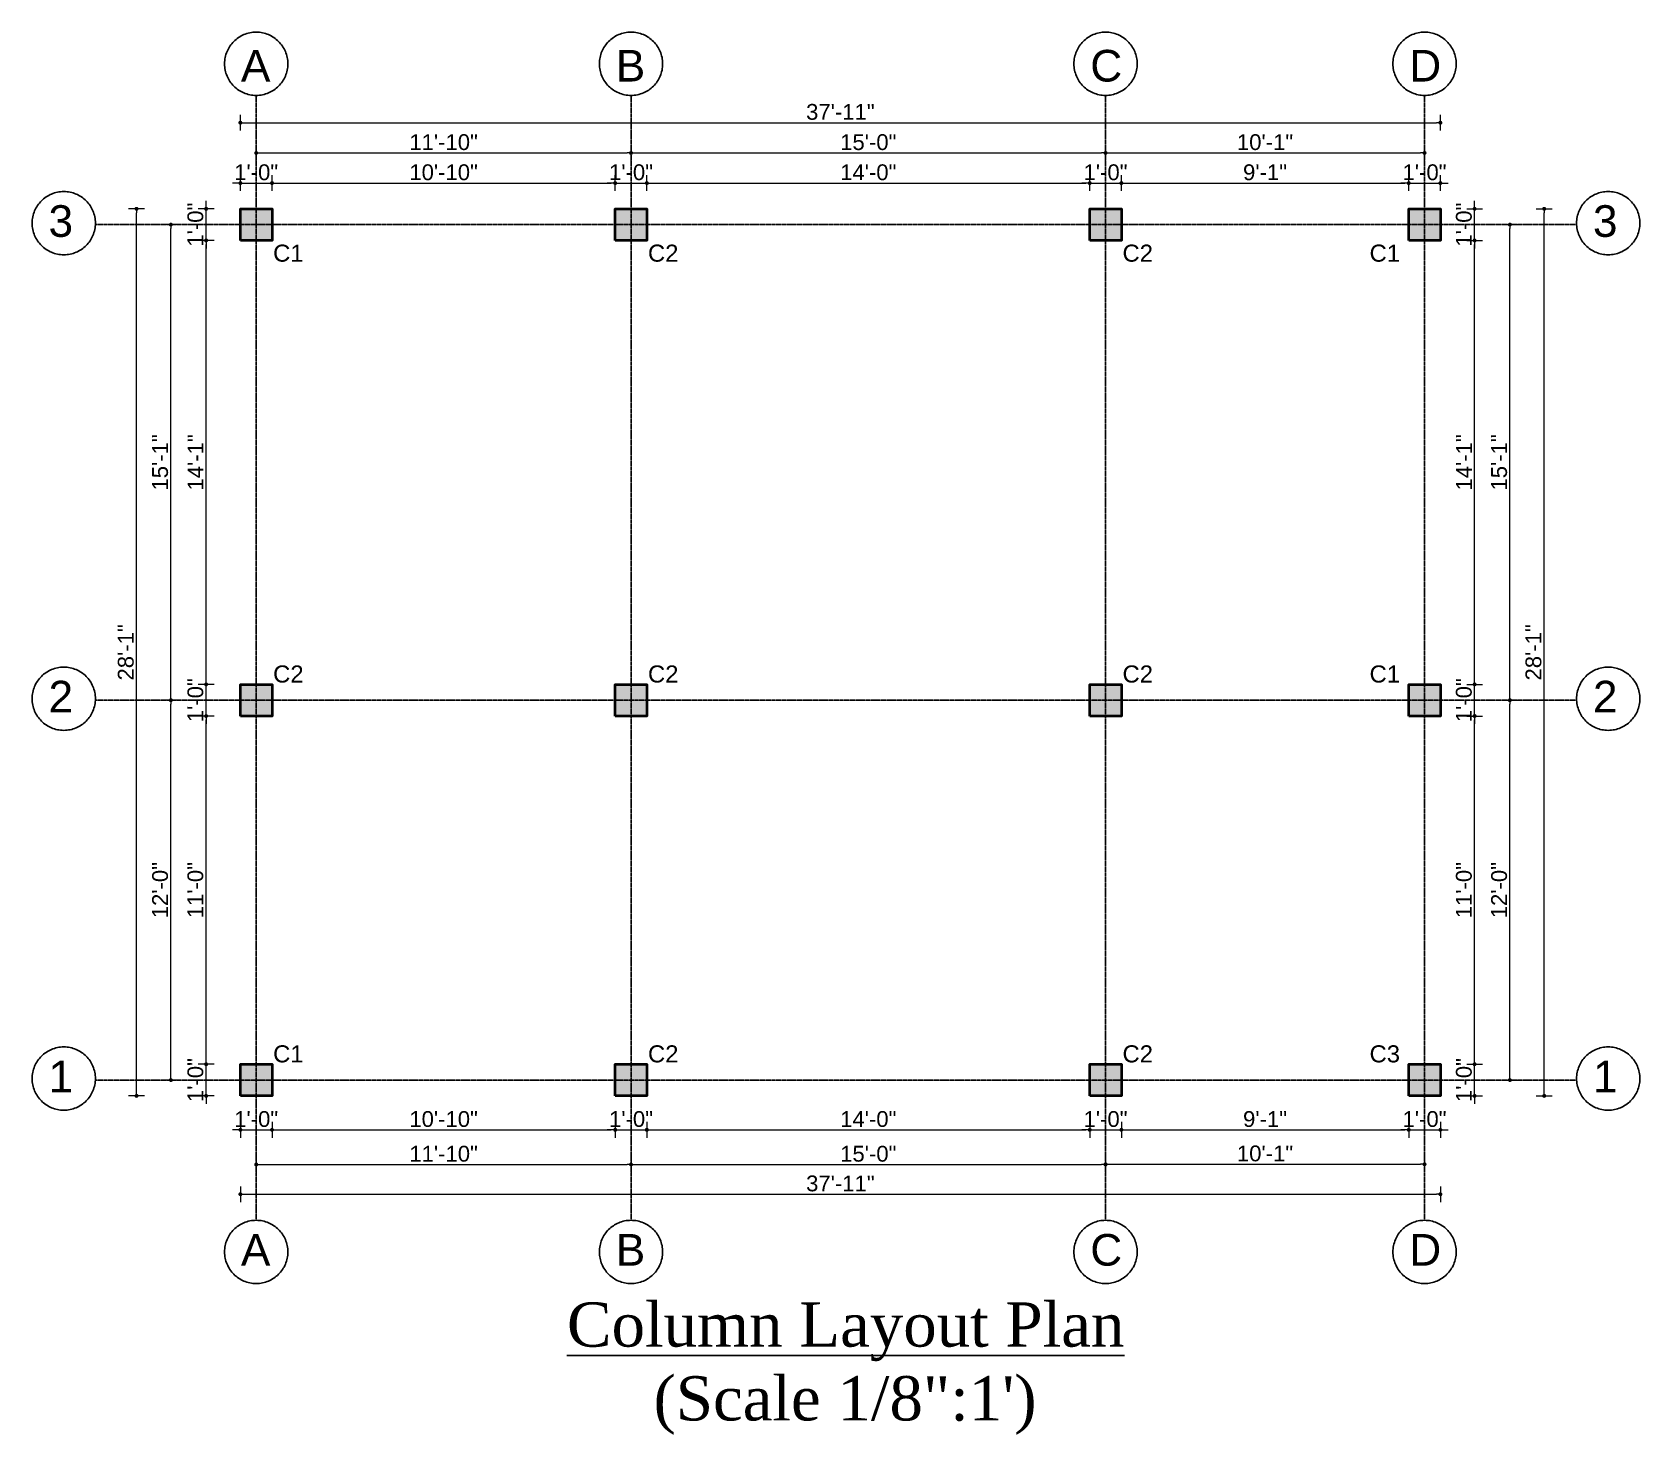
# Model space of a CAD drawing. Header units: inches. Extents: x 115570 to 265311, y 61168 to 314550.
# Drawn here: x 174402 to 175012, y 66873 to 67405 of the extents above; entities that cross this region are included whole.
import ezdxf

# ---------------------------------------------------------------- set-up
doc = ezdxf.new("R2010")
doc.units = ezdxf.units.IN
doc.header["$MEASUREMENT"] = 0
doc.linetypes.add('ACAD_ISO08W100', pattern=[36, 24, -3, 6, -3])
doc.layers.get('0').update_dxf_attribs({"lineweight": 25})
doc.layers.add('0 dimension lines', color=4, linetype='Continuous', lineweight=18)
doc.layers.add('0 wall', color=7, linetype='Continuous', lineweight=40)
doc.layers.add('0 Footing (F1)', color=7, linetype='Continuous')
doc.layers.add('0_center line', color=4, linetype='ACAD_ISO08W100', transparency=0.5)
doc.styles.add('arial.', font='arial.ttf')
doc.styles.get("Standard").update_dxf_attribs({"font": 'arial.ttf'})
doc.dimstyles.new('d50_Text size double', dxfattribs={"dimscale": 0, "dimtxt": 6, "dimasz": 1.5, "dimexe": 3, "dimexo": 3, "dimgap": 1, "dimtad": 1, "dimdec": 0, "dimrnd": 0.25, "dimzin": 3, "dimdsep": 46, "dimlunit": 4, "dimtxsty": 'arial.', "dimblk": 'DOT', "dimcen": 4, "dimdle": 6, "dimclrd": 256, "dimclre": 256, "dimclrt": 7, "dimazin": 0, "dimtfac": 1, "dimtdec": 0, "dimtix": 1, "dimtmove": 2, "dimatfit": 3, "dimfxl": 3, "dimfxlon": 1, "dimtolj": 1, "dimtzin": 0, "dimlwd": -1, "dimlwe": -1, "dimarcsym": 0})

msp = doc.modelspace()

# ---------------------------------------------------------------- texts
at = {"ltscale": 100, "transparency": 33554687, "insert": (174544.47, 66923.25), "char_height": 16.8, "attachment_point": 1}
msp.add_mtext_dynamic_manual_height_columns('\\pi60.84571;{\\fTimes New Roman|b0|i0|c0|p18;\\LColumn Layout Plan\\P\\pi93.70079;\\l(Scale 1/8":1\')}', width=327.3975, gutter_width=60, heights=[0], dxfattribs=at)
at = {"layer": '0 Footing (F1)', "color": 0, "ltscale": 10, "transparency": 33554613}
for s, p in [('C1', (174493.85, 67318.06)), ('C2', (174636.04, 67318.06)), ('C2', (174816.04, 67318.06)), ('C1', (174909.75, 67318.06)), ('C2', (174493.85, 67158.4)), ('C2', (174636.04, 67158.4)), ('C2', (174816.04, 67158.4)), ('C1', (174909.75, 67158.4)), ('C1', (174493.85, 67014.29)), ('C2', (174636.04, 67014.29)), ('C2', (174816.04, 67014.29)), ('C3', (174909.75, 67014.29))]:
    msp.add_text(s, height=6.48, rotation=359.92866, dxfattribs=at).set_placement(p)
at = {"layer": '0_center line', "ltscale": 100, "transparency": 33554687}
for s, rotation, p in [('A', 0.07134, (174481.65, 67386.39)), ('B', 0.07134, (174623.84, 67386.39)), ('C', 0.07134, (174803.84, 67386.39)), ('D', 0.07134, (174924.84, 67386.39)), ('3', 359.92866, (174408.66, 67327.48)), ('3', 359.92866, (174994.49, 67327.48)), ('2', 359.92866, (174408.66, 67147.05)), ('2', 359.92866, (174994.49, 67147.05)), ('1', 359.92866, (174408.66, 67002.94)), ('1', 359.92866, (174994.49, 67002.94)), ('A', 359.92866, (174481.64, 66937.18)), ('B', 359.92866, (174623.83, 66937.18)), ('C', 359.92866, (174803.83, 66937.18)), ('D', 359.92866, (174924.83, 66937.18))]:
    msp.add_text(s, height=12, rotation=rotation, dxfattribs=at).set_placement(p)

# ---------------------------------------------------------------- blocks, each defined once
blk = doc.blocks.new('_Dot')
at = {"color": 0, "linetype": 'ByBlock', "lineweight": -2}
blk.add_line((-0.5, 0), (-1, 0), dxfattribs=at)
at = {"color": 0, "linetype": 'ByBlock', "const_width": 0.5}
blk.add_lwpolyline([(-0.25, 0, 1), (0.25, 0, 1)], format="xyb", close=True, dxfattribs=at)
blk = doc.blocks.new('*D800')
at = {"layer": '0 dimension lines', "transparency": 16777216}
for p, q in [((174481.44, 67344.87), (174481.44, 67350.87)), ((174493.44, 67344.87), (174493.44, 67350.87)), ((174479.94, 67347.87), (174478.44, 67347.87)), ((174481.44, 67347.87), (174493.44, 67347.87)), ((174494.94, 67347.87), (174496.44, 67347.87))]:
    blk.add_line(p, q, dxfattribs=at)
at = {"layer": 'Defpoints', "color": 0, "transparency": 16777216}
for p in [(174493.44, 67347.87), (174481.44, 67338.11), (174493.44, 67338.11)]:
    blk.add_point(p, dxfattribs=at)
at = {"layer": '0 dimension lines', "transparency": 16777216, "xscale": 1.5, "yscale": 1.5, "zscale": 1.5}
blk.add_blockref('_Dot', (174481.44, 67347.87), dxfattribs=at)
at = {"layer": '0 dimension lines', "transparency": 16777216, "xscale": 1.5, "yscale": 1.5, "zscale": 1.5, "rotation": 180}
blk.add_blockref('_Dot', (174493.44, 67347.87), dxfattribs=at)
at = {"layer": '0 dimension lines', "color": 7, "transparency": 16777216, "insert": (174487.44, 67351.94), "char_height": 6, "attachment_point": 5, "style": 'arial.'}
blk.add_mtext('\\A1;1\'-0"', dxfattribs=at)
blk = doc.blocks.new('*D801')
at = {"layer": '0 dimension lines', "transparency": 16777216}
for p, q in [((174493.44, 67344.87), (174493.44, 67350.87)), ((174623.62, 67344.87), (174623.62, 67350.87)), ((174494.94, 67347.87), (174622.12, 67347.87))]:
    blk.add_line(p, q, dxfattribs=at)
at = {"layer": 'Defpoints', "color": 0, "transparency": 16777216}
for p in [(174623.62, 67347.87), (174493.44, 67338.11), (174623.62, 67338.11)]:
    blk.add_point(p, dxfattribs=at)
at = {"layer": '0 dimension lines', "transparency": 16777216, "xscale": 1.5, "yscale": 1.5, "zscale": 1.5, "rotation": 180}
blk.add_blockref('_Dot', (174493.44, 67347.87), dxfattribs=at)
at = {"layer": '0 dimension lines', "transparency": 16777216, "xscale": 1.5, "yscale": 1.5, "zscale": 1.5}
blk.add_blockref('_Dot', (174623.62, 67347.87), dxfattribs=at)
at = {"layer": '0 dimension lines', "color": 7, "transparency": 16777216, "insert": (174558.53, 67351.94), "char_height": 6, "attachment_point": 5, "style": 'arial.'}
blk.add_mtext('\\A1;10\'-10"', dxfattribs=at)
blk = doc.blocks.new('*D802')
at = {"layer": '0 dimension lines', "transparency": 16777216}
for p, q in [((174623.62, 67344.87), (174623.62, 67350.87)), ((174635.62, 67344.87), (174635.62, 67350.87)), ((174622.12, 67347.87), (174620.62, 67347.87)), ((174623.62, 67347.87), (174635.62, 67347.87)), ((174637.12, 67347.87), (174638.62, 67347.87))]:
    blk.add_line(p, q, dxfattribs=at)
at = {"layer": 'Defpoints', "color": 0, "transparency": 16777216}
for p in [(174635.62, 67347.87), (174623.62, 67338.11), (174635.62, 67338.11)]:
    blk.add_point(p, dxfattribs=at)
at = {"layer": '0 dimension lines', "transparency": 16777216, "xscale": 1.5, "yscale": 1.5, "zscale": 1.5}
blk.add_blockref('_Dot', (174623.62, 67347.87), dxfattribs=at)
at = {"layer": '0 dimension lines', "transparency": 16777216, "xscale": 1.5, "yscale": 1.5, "zscale": 1.5, "rotation": 180}
blk.add_blockref('_Dot', (174635.62, 67347.87), dxfattribs=at)
at = {"layer": '0 dimension lines', "color": 7, "transparency": 16777216, "insert": (174629.62, 67351.94), "char_height": 6, "attachment_point": 5, "style": 'arial.'}
blk.add_mtext('\\A1;1\'-0"', dxfattribs=at)
blk = doc.blocks.new('*D803')
at = {"layer": '0 dimension lines', "transparency": 16777216}
for p, q in [((174635.62, 67344.87), (174635.62, 67350.87)), ((174803.62, 67344.87), (174803.62, 67350.87)), ((174637.12, 67347.87), (174802.12, 67347.87))]:
    blk.add_line(p, q, dxfattribs=at)
at = {"layer": 'Defpoints', "color": 0, "transparency": 16777216}
for p in [(174803.62, 67347.87), (174635.62, 67338.11), (174803.62, 67338.11)]:
    blk.add_point(p, dxfattribs=at)
at = {"layer": '0 dimension lines', "transparency": 16777216, "xscale": 1.5, "yscale": 1.5, "zscale": 1.5, "rotation": 180}
blk.add_blockref('_Dot', (174635.62, 67347.87), dxfattribs=at)
at = {"layer": '0 dimension lines', "transparency": 16777216, "xscale": 1.5, "yscale": 1.5, "zscale": 1.5}
blk.add_blockref('_Dot', (174803.62, 67347.87), dxfattribs=at)
at = {"layer": '0 dimension lines', "color": 7, "transparency": 16777216, "insert": (174719.62, 67351.94), "char_height": 6, "attachment_point": 5, "style": 'arial.'}
blk.add_mtext('\\A1;14\'-0"', dxfattribs=at)
blk = doc.blocks.new('*D804')
at = {"layer": '0 dimension lines', "transparency": 16777216}
for p, q in [((174803.62, 67344.87), (174803.62, 67350.87)), ((174815.62, 67344.87), (174815.62, 67350.87)), ((174802.12, 67347.87), (174800.62, 67347.87)), ((174803.62, 67347.87), (174815.62, 67347.87)), ((174817.12, 67347.87), (174818.62, 67347.87))]:
    blk.add_line(p, q, dxfattribs=at)
at = {"layer": 'Defpoints', "color": 0, "transparency": 16777216}
for p in [(174815.62, 67347.87), (174803.62, 67338.11), (174815.62, 67338.11)]:
    blk.add_point(p, dxfattribs=at)
at = {"layer": '0 dimension lines', "transparency": 16777216, "xscale": 1.5, "yscale": 1.5, "zscale": 1.5}
blk.add_blockref('_Dot', (174803.62, 67347.87), dxfattribs=at)
at = {"layer": '0 dimension lines', "transparency": 16777216, "xscale": 1.5, "yscale": 1.5, "zscale": 1.5, "rotation": 180}
blk.add_blockref('_Dot', (174815.62, 67347.87), dxfattribs=at)
at = {"layer": '0 dimension lines', "color": 7, "transparency": 16777216, "insert": (174809.62, 67351.94), "char_height": 6, "attachment_point": 5, "style": 'arial.'}
blk.add_mtext('\\A1;1\'-0"', dxfattribs=at)
blk = doc.blocks.new('*D805')
at = {"layer": '0 dimension lines', "transparency": 16777216}
for p, q in [((174815.62, 67344.87), (174815.62, 67350.87)), ((174924.62, 67344.87), (174924.62, 67350.87)), ((174817.12, 67347.87), (174923.12, 67347.87))]:
    blk.add_line(p, q, dxfattribs=at)
at = {"layer": 'Defpoints', "color": 0, "transparency": 16777216}
for p in [(174924.62, 67347.87), (174815.62, 67338.11), (174924.62, 67338.11)]:
    blk.add_point(p, dxfattribs=at)
at = {"layer": '0 dimension lines', "transparency": 16777216, "xscale": 1.5, "yscale": 1.5, "zscale": 1.5, "rotation": 180}
blk.add_blockref('_Dot', (174815.62, 67347.87), dxfattribs=at)
at = {"layer": '0 dimension lines', "transparency": 16777216, "xscale": 1.5, "yscale": 1.5, "zscale": 1.5}
blk.add_blockref('_Dot', (174924.62, 67347.87), dxfattribs=at)
at = {"layer": '0 dimension lines', "color": 7, "transparency": 16777216, "insert": (174870.12, 67351.94), "char_height": 6, "attachment_point": 5, "style": 'arial.'}
blk.add_mtext('\\A1;9\'-1"', dxfattribs=at)
blk = doc.blocks.new('*D806')
at = {"layer": '0 dimension lines', "transparency": 16777216}
for p, q in [((174924.62, 67344.87), (174924.62, 67350.87)), ((174936.62, 67344.87), (174936.62, 67350.87)), ((174923.12, 67347.87), (174921.62, 67347.87)), ((174924.62, 67347.87), (174936.62, 67347.87)), ((174938.12, 67347.87), (174939.62, 67347.87))]:
    blk.add_line(p, q, dxfattribs=at)
at = {"layer": 'Defpoints', "color": 0, "transparency": 16777216}
for p in [(174936.62, 67347.87), (174924.62, 67338.11), (174936.62, 67338.11)]:
    blk.add_point(p, dxfattribs=at)
at = {"layer": '0 dimension lines', "transparency": 16777216, "xscale": 1.5, "yscale": 1.5, "zscale": 1.5}
blk.add_blockref('_Dot', (174924.62, 67347.87), dxfattribs=at)
at = {"layer": '0 dimension lines', "transparency": 16777216, "xscale": 1.5, "yscale": 1.5, "zscale": 1.5, "rotation": 180}
blk.add_blockref('_Dot', (174936.62, 67347.87), dxfattribs=at)
at = {"layer": '0 dimension lines', "color": 7, "transparency": 16777216, "insert": (174930.62, 67351.94), "char_height": 6, "attachment_point": 5, "style": 'arial.'}
blk.add_mtext('\\A1;1\'-0"', dxfattribs=at)
blk = doc.blocks.new('*D807')
at = {"layer": '0 dimension lines', "transparency": 16777216}
for p, q in [((174487.44, 67356.3), (174487.44, 67362.3)), ((174629.62, 67356.3), (174629.62, 67362.3)), ((174488.94, 67359.3), (174628.12, 67359.3))]:
    blk.add_line(p, q, dxfattribs=at)
at = {"layer": 'Defpoints', "color": 0, "transparency": 16777216}
for p in [(174629.62, 67359.3), (174487.44, 67338.11), (174629.62, 67338.11)]:
    blk.add_point(p, dxfattribs=at)
at = {"layer": '0 dimension lines', "transparency": 16777216, "xscale": 1.5, "yscale": 1.5, "zscale": 1.5, "rotation": 180}
blk.add_blockref('_Dot', (174487.44, 67359.3), dxfattribs=at)
at = {"layer": '0 dimension lines', "transparency": 16777216, "xscale": 1.5, "yscale": 1.5, "zscale": 1.5}
blk.add_blockref('_Dot', (174629.62, 67359.3), dxfattribs=at)
at = {"layer": '0 dimension lines', "color": 7, "transparency": 16777216, "insert": (174558.53, 67363.37), "char_height": 6, "attachment_point": 5, "style": 'arial.'}
blk.add_mtext('\\A1;11\'-10"', dxfattribs=at)
blk = doc.blocks.new('*D808')
at = {"layer": '0 dimension lines', "transparency": 16777216}
for p, q in [((174629.62, 67356.3), (174629.62, 67362.3)), ((174809.62, 67356.3), (174809.62, 67362.3)), ((174631.12, 67359.3), (174808.12, 67359.3))]:
    blk.add_line(p, q, dxfattribs=at)
at = {"layer": 'Defpoints', "color": 0, "transparency": 16777216}
for p in [(174809.62, 67359.3), (174809.62, 67338.11), (174629.62, 67336.04)]:
    blk.add_point(p, dxfattribs=at)
at = {"layer": '0 dimension lines', "transparency": 16777216, "xscale": 1.5, "yscale": 1.5, "zscale": 1.5, "rotation": 180}
blk.add_blockref('_Dot', (174629.62, 67359.3), dxfattribs=at)
at = {"layer": '0 dimension lines', "transparency": 16777216, "xscale": 1.5, "yscale": 1.5, "zscale": 1.5}
blk.add_blockref('_Dot', (174809.62, 67359.3), dxfattribs=at)
at = {"layer": '0 dimension lines', "color": 7, "transparency": 16777216, "insert": (174719.62, 67363.37), "char_height": 6, "attachment_point": 5, "style": 'arial.'}
blk.add_mtext('\\A1;15\'-0"', dxfattribs=at)
blk = doc.blocks.new('*D809')
at = {"layer": '0 dimension lines', "transparency": 16777216}
for p, q in [((174809.62, 67356.3), (174809.62, 67362.3)), ((174930.62, 67356.3), (174930.62, 67362.3)), ((174811.12, 67359.3), (174929.12, 67359.3))]:
    blk.add_line(p, q, dxfattribs=at)
at = {"layer": 'Defpoints', "color": 0, "transparency": 16777216}
for p in [(174930.62, 67359.3), (174809.62, 67338.11), (174930.62, 67338.11)]:
    blk.add_point(p, dxfattribs=at)
at = {"layer": '0 dimension lines', "transparency": 16777216, "xscale": 1.5, "yscale": 1.5, "zscale": 1.5, "rotation": 180}
blk.add_blockref('_Dot', (174809.62, 67359.3), dxfattribs=at)
at = {"layer": '0 dimension lines', "transparency": 16777216, "xscale": 1.5, "yscale": 1.5, "zscale": 1.5}
blk.add_blockref('_Dot', (174930.62, 67359.3), dxfattribs=at)
at = {"layer": '0 dimension lines', "color": 7, "transparency": 16777216, "insert": (174870.12, 67363.37), "char_height": 6, "attachment_point": 5, "style": 'arial.'}
blk.add_mtext('\\A1;10\'-1"', dxfattribs=at)
blk = doc.blocks.new('*D695')
at = {"layer": '0 dimension lines', "transparency": 16777216}
for p, q in [((174481.44, 67367.78), (174481.44, 67373.78)), ((174482.94, 67370.78), (174935.12, 67370.78)), ((174936.62, 67367.78), (174936.62, 67373.78))]:
    blk.add_line(p, q, dxfattribs=at)
at = {"layer": 'Defpoints', "color": 0, "transparency": 16777216}
for p in [(174936.62, 67370.78), (174481.44, 67338.11), (174936.62, 67338.11)]:
    blk.add_point(p, dxfattribs=at)
at = {"layer": '0 dimension lines', "transparency": 16777216, "xscale": 1.5, "yscale": 1.5, "zscale": 1.5, "rotation": 180}
blk.add_blockref('_Dot', (174481.44, 67370.78), dxfattribs=at)
at = {"layer": '0 dimension lines', "transparency": 16777216, "xscale": 1.5, "yscale": 1.5, "zscale": 1.5}
blk.add_blockref('_Dot', (174936.62, 67370.78), dxfattribs=at)
at = {"layer": '0 dimension lines', "color": 7, "transparency": 16777216, "insert": (174709.03, 67374.85), "char_height": 6, "attachment_point": 5, "style": 'arial.'}
blk.add_mtext('\\A1;37\'-11"', dxfattribs=at)
blk = doc.blocks.new('*D696')
at = {"layer": '0 dimension lines', "transparency": 16777216}
for p, q in [((174481.44, 66991.7), (174481.44, 66985.7)), ((174493.44, 66991.7), (174493.44, 66985.7)), ((174479.94, 66988.7), (174478.44, 66988.7)), ((174481.44, 66988.7), (174493.44, 66988.7)), ((174494.94, 66988.7), (174496.44, 66988.7))]:
    blk.add_line(p, q, dxfattribs=at)
at = {"layer": 'Defpoints', "color": 0, "transparency": 16777216}
for p in [(174481.44, 66998.47), (174493.44, 66998.47), (174493.44, 66988.7)]:
    blk.add_point(p, dxfattribs=at)
at = {"layer": '0 dimension lines', "transparency": 16777216, "xscale": 1.5, "yscale": 1.5, "zscale": 1.5}
blk.add_blockref('_Dot', (174481.44, 66988.7), dxfattribs=at)
at = {"layer": '0 dimension lines', "transparency": 16777216, "xscale": 1.5, "yscale": 1.5, "zscale": 1.5, "rotation": 180}
blk.add_blockref('_Dot', (174493.44, 66988.7), dxfattribs=at)
at = {"layer": '0 dimension lines', "color": 7, "transparency": 16777216, "insert": (174487.44, 66992.76), "char_height": 6, "attachment_point": 5, "style": 'arial.'}
blk.add_mtext('\\A1;1\'-0"', dxfattribs=at)
blk = doc.blocks.new('*D697')
at = {"layer": '0 dimension lines', "transparency": 16777216}
for p, q in [((174493.44, 66991.7), (174493.44, 66985.7)), ((174623.62, 66991.7), (174623.62, 66985.7)), ((174494.94, 66988.7), (174622.12, 66988.7))]:
    blk.add_line(p, q, dxfattribs=at)
at = {"layer": 'Defpoints', "color": 0, "transparency": 16777216}
for p in [(174493.44, 66998.47), (174623.62, 66998.47), (174623.62, 66988.7)]:
    blk.add_point(p, dxfattribs=at)
at = {"layer": '0 dimension lines', "transparency": 16777216, "xscale": 1.5, "yscale": 1.5, "zscale": 1.5, "rotation": 180}
blk.add_blockref('_Dot', (174493.44, 66988.7), dxfattribs=at)
at = {"layer": '0 dimension lines', "transparency": 16777216, "xscale": 1.5, "yscale": 1.5, "zscale": 1.5}
blk.add_blockref('_Dot', (174623.62, 66988.7), dxfattribs=at)
at = {"layer": '0 dimension lines', "color": 7, "transparency": 16777216, "insert": (174558.53, 66992.76), "char_height": 6, "attachment_point": 5, "style": 'arial.'}
blk.add_mtext('\\A1;10\'-10"', dxfattribs=at)
blk = doc.blocks.new('*D698')
at = {"layer": '0 dimension lines', "transparency": 16777216}
for p, q in [((174623.62, 66991.7), (174623.62, 66985.7)), ((174635.62, 66991.7), (174635.62, 66985.7)), ((174622.12, 66988.7), (174620.62, 66988.7)), ((174623.62, 66988.7), (174635.62, 66988.7)), ((174637.12, 66988.7), (174638.62, 66988.7))]:
    blk.add_line(p, q, dxfattribs=at)
at = {"layer": 'Defpoints', "color": 0, "transparency": 16777216}
for p in [(174623.62, 66998.47), (174635.62, 66998.47), (174635.62, 66988.7)]:
    blk.add_point(p, dxfattribs=at)
at = {"layer": '0 dimension lines', "transparency": 16777216, "xscale": 1.5, "yscale": 1.5, "zscale": 1.5}
blk.add_blockref('_Dot', (174623.62, 66988.7), dxfattribs=at)
at = {"layer": '0 dimension lines', "transparency": 16777216, "xscale": 1.5, "yscale": 1.5, "zscale": 1.5, "rotation": 180}
blk.add_blockref('_Dot', (174635.62, 66988.7), dxfattribs=at)
at = {"layer": '0 dimension lines', "color": 7, "transparency": 16777216, "insert": (174629.62, 66992.76), "char_height": 6, "attachment_point": 5, "style": 'arial.'}
blk.add_mtext('\\A1;1\'-0"', dxfattribs=at)
blk = doc.blocks.new('*D699')
at = {"layer": '0 dimension lines', "transparency": 16777216}
for p, q in [((174635.62, 66991.7), (174635.62, 66985.7)), ((174803.62, 66991.7), (174803.62, 66985.7)), ((174637.12, 66988.7), (174802.12, 66988.7))]:
    blk.add_line(p, q, dxfattribs=at)
at = {"layer": 'Defpoints', "color": 0, "transparency": 16777216}
for p in [(174635.62, 66998.47), (174803.62, 66998.47), (174803.62, 66988.7)]:
    blk.add_point(p, dxfattribs=at)
at = {"layer": '0 dimension lines', "transparency": 16777216, "xscale": 1.5, "yscale": 1.5, "zscale": 1.5, "rotation": 180}
blk.add_blockref('_Dot', (174635.62, 66988.7), dxfattribs=at)
at = {"layer": '0 dimension lines', "transparency": 16777216, "xscale": 1.5, "yscale": 1.5, "zscale": 1.5}
blk.add_blockref('_Dot', (174803.62, 66988.7), dxfattribs=at)
at = {"layer": '0 dimension lines', "color": 7, "transparency": 16777216, "insert": (174719.62, 66992.76), "char_height": 6, "attachment_point": 5, "style": 'arial.'}
blk.add_mtext('\\A1;14\'-0"', dxfattribs=at)
blk = doc.blocks.new('*D700')
at = {"layer": '0 dimension lines', "transparency": 16777216}
for p, q in [((174803.62, 66991.7), (174803.62, 66985.7)), ((174815.62, 66991.7), (174815.62, 66985.7)), ((174802.12, 66988.7), (174800.62, 66988.7)), ((174803.62, 66988.7), (174815.62, 66988.7)), ((174817.12, 66988.7), (174818.62, 66988.7))]:
    blk.add_line(p, q, dxfattribs=at)
at = {"layer": 'Defpoints', "color": 0, "transparency": 16777216}
for p in [(174803.62, 66998.47), (174815.62, 66998.47), (174815.62, 66988.7)]:
    blk.add_point(p, dxfattribs=at)
at = {"layer": '0 dimension lines', "transparency": 16777216, "xscale": 1.5, "yscale": 1.5, "zscale": 1.5}
blk.add_blockref('_Dot', (174803.62, 66988.7), dxfattribs=at)
at = {"layer": '0 dimension lines', "transparency": 16777216, "xscale": 1.5, "yscale": 1.5, "zscale": 1.5, "rotation": 180}
blk.add_blockref('_Dot', (174815.62, 66988.7), dxfattribs=at)
at = {"layer": '0 dimension lines', "color": 7, "transparency": 16777216, "insert": (174809.62, 66992.76), "char_height": 6, "attachment_point": 5, "style": 'arial.'}
blk.add_mtext('\\A1;1\'-0"', dxfattribs=at)
blk = doc.blocks.new('*D701')
at = {"layer": '0 dimension lines', "transparency": 16777216}
for p, q in [((174815.62, 66991.7), (174815.62, 66985.7)), ((174924.62, 66991.7), (174924.62, 66985.7)), ((174817.12, 66988.7), (174923.12, 66988.7))]:
    blk.add_line(p, q, dxfattribs=at)
at = {"layer": 'Defpoints', "color": 0, "transparency": 16777216}
for p in [(174815.62, 66998.47), (174924.62, 66998.47), (174924.62, 66988.7)]:
    blk.add_point(p, dxfattribs=at)
at = {"layer": '0 dimension lines', "transparency": 16777216, "xscale": 1.5, "yscale": 1.5, "zscale": 1.5, "rotation": 180}
blk.add_blockref('_Dot', (174815.62, 66988.7), dxfattribs=at)
at = {"layer": '0 dimension lines', "transparency": 16777216, "xscale": 1.5, "yscale": 1.5, "zscale": 1.5}
blk.add_blockref('_Dot', (174924.62, 66988.7), dxfattribs=at)
at = {"layer": '0 dimension lines', "color": 7, "transparency": 16777216, "insert": (174870.12, 66992.76), "char_height": 6, "attachment_point": 5, "style": 'arial.'}
blk.add_mtext('\\A1;9\'-1"', dxfattribs=at)
blk = doc.blocks.new('*D702')
at = {"layer": '0 dimension lines', "transparency": 16777216}
for p, q in [((174924.62, 66991.7), (174924.62, 66985.7)), ((174936.62, 66991.7), (174936.62, 66985.7)), ((174923.12, 66988.7), (174921.62, 66988.7)), ((174924.62, 66988.7), (174936.62, 66988.7)), ((174938.12, 66988.7), (174939.62, 66988.7))]:
    blk.add_line(p, q, dxfattribs=at)
at = {"layer": 'Defpoints', "color": 0, "transparency": 16777216}
for p in [(174924.62, 66998.47), (174936.62, 66998.47), (174936.62, 66988.7)]:
    blk.add_point(p, dxfattribs=at)
at = {"layer": '0 dimension lines', "transparency": 16777216, "xscale": 1.5, "yscale": 1.5, "zscale": 1.5}
blk.add_blockref('_Dot', (174924.62, 66988.7), dxfattribs=at)
at = {"layer": '0 dimension lines', "transparency": 16777216, "xscale": 1.5, "yscale": 1.5, "zscale": 1.5, "rotation": 180}
blk.add_blockref('_Dot', (174936.62, 66988.7), dxfattribs=at)
at = {"layer": '0 dimension lines', "color": 7, "transparency": 16777216, "insert": (174930.62, 66992.76), "char_height": 6, "attachment_point": 5, "style": 'arial.'}
blk.add_mtext('\\A1;1\'-0"', dxfattribs=at)
blk = doc.blocks.new('*D703')
at = {"layer": '0 dimension lines', "transparency": 16777216}
for p, q in [((174487.44, 66978.53), (174487.44, 66972.53)), ((174629.62, 66978.53), (174629.62, 66972.53)), ((174488.94, 66975.53), (174628.12, 66975.53))]:
    blk.add_line(p, q, dxfattribs=at)
at = {"layer": 'Defpoints', "color": 0, "transparency": 16777216}
for p in [(174487.44, 66998.47), (174629.62, 66998.47), (174629.62, 66975.53)]:
    blk.add_point(p, dxfattribs=at)
at = {"layer": '0 dimension lines', "transparency": 16777216, "xscale": 1.5, "yscale": 1.5, "zscale": 1.5, "rotation": 180}
blk.add_blockref('_Dot', (174487.44, 66975.53), dxfattribs=at)
at = {"layer": '0 dimension lines', "transparency": 16777216, "xscale": 1.5, "yscale": 1.5, "zscale": 1.5}
blk.add_blockref('_Dot', (174629.62, 66975.53), dxfattribs=at)
at = {"layer": '0 dimension lines', "color": 7, "transparency": 16777216, "insert": (174558.53, 66979.59), "char_height": 6, "attachment_point": 5, "style": 'arial.'}
blk.add_mtext('\\A1;11\'-10"', dxfattribs=at)
blk = doc.blocks.new('*D704')
at = {"layer": '0 dimension lines', "transparency": 16777216}
for p, q in [((174629.62, 66978.53), (174629.62, 66972.53)), ((174809.62, 66978.53), (174809.62, 66972.53)), ((174631.12, 66975.53), (174808.12, 66975.53))]:
    blk.add_line(p, q, dxfattribs=at)
at = {"layer": 'Defpoints', "color": 0, "transparency": 16777216}
for p in [(174629.62, 67005.51), (174809.62, 66998.47), (174809.62, 66975.53)]:
    blk.add_point(p, dxfattribs=at)
at = {"layer": '0 dimension lines', "transparency": 16777216, "xscale": 1.5, "yscale": 1.5, "zscale": 1.5, "rotation": 180}
blk.add_blockref('_Dot', (174629.62, 66975.53), dxfattribs=at)
at = {"layer": '0 dimension lines', "transparency": 16777216, "xscale": 1.5, "yscale": 1.5, "zscale": 1.5}
blk.add_blockref('_Dot', (174809.62, 66975.53), dxfattribs=at)
at = {"layer": '0 dimension lines', "color": 7, "transparency": 16777216, "insert": (174719.62, 66979.59), "char_height": 6, "attachment_point": 5, "style": 'arial.'}
blk.add_mtext('\\A1;15\'-0"', dxfattribs=at)
blk = doc.blocks.new('*D705')
at = {"layer": '0 dimension lines', "transparency": 16777216}
for p, q in [((174809.62, 66978.64), (174809.62, 66972.64)), ((174930.62, 66978.64), (174930.62, 66972.64)), ((174811.12, 66975.64), (174929.12, 66975.64))]:
    blk.add_line(p, q, dxfattribs=at)
at = {"layer": 'Defpoints', "color": 0, "transparency": 16777216}
for p in [(174809.62, 66998.47), (174930.62, 66998.47), (174930.62, 66975.64)]:
    blk.add_point(p, dxfattribs=at)
at = {"layer": '0 dimension lines', "transparency": 16777216, "xscale": 1.5, "yscale": 1.5, "zscale": 1.5, "rotation": 180}
blk.add_blockref('_Dot', (174809.62, 66975.64), dxfattribs=at)
at = {"layer": '0 dimension lines', "transparency": 16777216, "xscale": 1.5, "yscale": 1.5, "zscale": 1.5}
blk.add_blockref('_Dot', (174930.62, 66975.64), dxfattribs=at)
at = {"layer": '0 dimension lines', "color": 7, "transparency": 16777216, "insert": (174870.12, 66979.71), "char_height": 6, "attachment_point": 5, "style": 'arial.'}
blk.add_mtext('\\A1;10\'-1"', dxfattribs=at)
blk = doc.blocks.new('*D706')
at = {"layer": '0 dimension lines', "transparency": 16777216}
for p, q in [((174481.44, 66967.26), (174481.44, 66961.26)), ((174936.62, 66967.26), (174936.62, 66961.26)), ((174482.94, 66964.26), (174935.12, 66964.26))]:
    blk.add_line(p, q, dxfattribs=at)
at = {"layer": 'Defpoints', "color": 0, "transparency": 16777216}
for p in [(174481.44, 66998.47), (174936.62, 66998.47), (174936.62, 66964.26)]:
    blk.add_point(p, dxfattribs=at)
at = {"layer": '0 dimension lines', "transparency": 16777216, "xscale": 1.5, "yscale": 1.5, "zscale": 1.5, "rotation": 180}
blk.add_blockref('_Dot', (174481.44, 66964.26), dxfattribs=at)
at = {"layer": '0 dimension lines', "transparency": 16777216, "xscale": 1.5, "yscale": 1.5, "zscale": 1.5}
blk.add_blockref('_Dot', (174936.62, 66964.26), dxfattribs=at)
at = {"layer": '0 dimension lines', "color": 7, "transparency": 16777216, "insert": (174709.03, 66968.33), "char_height": 6, "attachment_point": 5, "style": 'arial.'}
blk.add_mtext('\\A1;37\'-11"', dxfattribs=at)
blk = doc.blocks.new('*D810')
at = {"layer": '0 dimension lines', "transparency": 16777216}
for p, q in [((174949.61, 67015.08), (174949.61, 67016.58)), ((174946.61, 67013.58), (174952.61, 67013.58)), ((174949.61, 67001.58), (174949.61, 67013.58)), ((174946.61, 67001.58), (174952.61, 67001.58)), ((174949.61, 67000.08), (174949.61, 66998.58))]:
    blk.add_line(p, q, dxfattribs=at)
at = {"layer": 'Defpoints', "color": 0, "transparency": 16777216}
for p in [(174936.62, 67013.58), (174949.61, 67013.58), (174936.62, 67001.58)]:
    blk.add_point(p, dxfattribs=at)
at = {"layer": '0 dimension lines', "transparency": 16777216, "xscale": 1.5, "yscale": 1.5, "zscale": 1.5}
for p, rotation in [((174949.61, 67013.58), 270), ((174949.61, 67001.58), 90)]:
    blk.add_blockref('_Dot', p, dxfattribs=dict(at, rotation=rotation))
at = {"layer": '0 dimension lines', "color": 7, "transparency": 16777216, "insert": (174945.55, 67007.58), "char_height": 6, "attachment_point": 5, "rotation": 90, "style": 'arial.'}
blk.add_mtext('\\A1;1\'-0"', dxfattribs=at)
blk = doc.blocks.new('*D811')
at = {"layer": '0 dimension lines', "transparency": 16777216}
for p, q in [((174946.61, 67145.69), (174952.61, 67145.69)), ((174949.61, 67015.08), (174949.61, 67144.19)), ((174946.61, 67013.58), (174952.61, 67013.58))]:
    blk.add_line(p, q, dxfattribs=at)
at = {"layer": 'Defpoints', "color": 0, "transparency": 16777216}
for p in [(174936.62, 67145.69), (174949.61, 67145.69), (174936.62, 67013.58)]:
    blk.add_point(p, dxfattribs=at)
at = {"layer": '0 dimension lines', "transparency": 16777216, "xscale": 1.5, "yscale": 1.5, "zscale": 1.5}
for p, rotation in [((174949.61, 67145.69), 90), ((174949.61, 67013.58), 270)]:
    blk.add_blockref('_Dot', p, dxfattribs=dict(at, rotation=rotation))
at = {"layer": '0 dimension lines', "color": 7, "transparency": 16777216, "insert": (174945.55, 67079.63), "char_height": 6, "attachment_point": 5, "rotation": 90, "style": 'arial.'}
blk.add_mtext('\\A1;11\'-0"', dxfattribs=at)
blk = doc.blocks.new('*D812')
at = {"layer": '0 dimension lines', "transparency": 16777216}
for p, q in [((174946.61, 67157.69), (174952.61, 67157.69)), ((174949.61, 67159.19), (174949.61, 67160.69)), ((174949.61, 67145.69), (174949.61, 67157.69)), ((174946.61, 67145.69), (174952.61, 67145.69)), ((174949.61, 67144.19), (174949.61, 67142.69))]:
    blk.add_line(p, q, dxfattribs=at)
at = {"layer": 'Defpoints', "color": 0, "transparency": 16777216}
for p in [(174936.62, 67157.69), (174949.61, 67157.69), (174936.62, 67145.69)]:
    blk.add_point(p, dxfattribs=at)
at = {"layer": '0 dimension lines', "transparency": 16777216, "xscale": 1.5, "yscale": 1.5, "zscale": 1.5}
for p, rotation in [((174949.61, 67157.69), 270), ((174949.61, 67145.69), 90)]:
    blk.add_blockref('_Dot', p, dxfattribs=dict(at, rotation=rotation))
at = {"layer": '0 dimension lines', "color": 7, "transparency": 16777216, "insert": (174945.55, 67151.69), "char_height": 6, "attachment_point": 5, "rotation": 90, "style": 'arial.'}
blk.add_mtext('\\A1;1\'-0"', dxfattribs=at)
blk = doc.blocks.new('*D813')
at = {"layer": '0 dimension lines', "transparency": 16777216}
for p, q in [((174946.61, 67326.11), (174952.61, 67326.11)), ((174949.61, 67159.19), (174949.61, 67324.61)), ((174946.61, 67157.69), (174952.61, 67157.69))]:
    blk.add_line(p, q, dxfattribs=at)
at = {"layer": 'Defpoints', "color": 0, "transparency": 16777216}
for p in [(174936.62, 67326.11), (174949.61, 67326.11), (174936.62, 67157.69)]:
    blk.add_point(p, dxfattribs=at)
at = {"layer": '0 dimension lines', "transparency": 16777216, "xscale": 1.5, "yscale": 1.5, "zscale": 1.5}
for p, rotation in [((174949.61, 67326.11), 90), ((174949.61, 67157.69), 270)]:
    blk.add_blockref('_Dot', p, dxfattribs=dict(at, rotation=rotation))
at = {"layer": '0 dimension lines', "color": 7, "transparency": 16777216, "insert": (174945.6, 67241.9), "char_height": 6, "attachment_point": 5, "rotation": 90, "style": 'arial.'}
blk.add_mtext('\\A1;14\'-1"', dxfattribs=at)
blk = doc.blocks.new('*D814')
at = {"layer": '0 dimension lines', "transparency": 16777216}
for p, q in [((174946.61, 67338.11), (174952.61, 67338.11)), ((174949.61, 67339.61), (174949.61, 67341.11)), ((174949.61, 67326.11), (174949.61, 67338.11)), ((174946.61, 67326.11), (174952.61, 67326.11)), ((174949.61, 67324.61), (174949.61, 67323.11))]:
    blk.add_line(p, q, dxfattribs=at)
at = {"layer": 'Defpoints', "color": 0, "transparency": 16777216}
for p in [(174936.62, 67338.11), (174949.61, 67338.11), (174936.62, 67326.11)]:
    blk.add_point(p, dxfattribs=at)
at = {"layer": '0 dimension lines', "transparency": 16777216, "xscale": 1.5, "yscale": 1.5, "zscale": 1.5}
for p, rotation in [((174949.61, 67338.11), 270), ((174949.61, 67326.11), 90)]:
    blk.add_blockref('_Dot', p, dxfattribs=dict(at, rotation=rotation))
at = {"layer": '0 dimension lines', "color": 7, "transparency": 16777216, "insert": (174945.55, 67332.11), "char_height": 6, "attachment_point": 5, "rotation": 90, "style": 'arial.'}
blk.add_mtext('\\A1;1\'-0"', dxfattribs=at)
blk = doc.blocks.new('*D815')
at = {"layer": '0 dimension lines', "transparency": 16777216}
for p, q in [((174959.99, 67151.69), (174965.99, 67151.69)), ((174962.99, 67009.08), (174962.99, 67150.19)), ((174959.99, 67007.58), (174965.99, 67007.58))]:
    blk.add_line(p, q, dxfattribs=at)
at = {"layer": 'Defpoints', "color": 0, "transparency": 16777216}
for p in [(174936.62, 67151.69), (174962.99, 67151.69), (174936.62, 67007.58)]:
    blk.add_point(p, dxfattribs=at)
at = {"layer": '0 dimension lines', "transparency": 16777216, "xscale": 1.5, "yscale": 1.5, "zscale": 1.5}
for p, rotation in [((174962.99, 67151.69), 90), ((174962.99, 67007.58), 270)]:
    blk.add_blockref('_Dot', p, dxfattribs=dict(at, rotation=rotation))
at = {"layer": '0 dimension lines', "color": 7, "transparency": 16777216, "insert": (174958.93, 67079.63), "char_height": 6, "attachment_point": 5, "rotation": 90, "style": 'arial.'}
blk.add_mtext('\\A1;12\'-0"', dxfattribs=at)
blk = doc.blocks.new('*D816')
at = {"layer": '0 dimension lines', "transparency": 16777216}
for p, q in [((174959.99, 67332.11), (174965.99, 67332.11)), ((174962.99, 67153.19), (174962.99, 67330.61)), ((174959.99, 67151.69), (174965.99, 67151.69))]:
    blk.add_line(p, q, dxfattribs=at)
at = {"layer": 'Defpoints', "color": 0, "transparency": 16777216}
for p in [(174936.62, 67332.11), (174962.99, 67332.11), (174912.51, 67151.69)]:
    blk.add_point(p, dxfattribs=at)
at = {"layer": '0 dimension lines', "transparency": 16777216, "xscale": 1.5, "yscale": 1.5, "zscale": 1.5}
for p, rotation in [((174962.99, 67332.11), 90), ((174962.99, 67151.69), 270)]:
    blk.add_blockref('_Dot', p, dxfattribs=dict(at, rotation=rotation))
at = {"layer": '0 dimension lines', "color": 7, "transparency": 16777216, "insert": (174958.93, 67241.9), "char_height": 6, "attachment_point": 5, "rotation": 90, "style": 'arial.'}
blk.add_mtext('\\A1;15\'-1"', dxfattribs=at)
blk = doc.blocks.new('*D707')
at = {"layer": '0 dimension lines', "transparency": 16777216}
for p, q in [((174973.01, 67338.11), (174979.01, 67338.11)), ((174976.01, 67003.08), (174976.01, 67336.61)), ((174973.01, 67001.58), (174979.01, 67001.58))]:
    blk.add_line(p, q, dxfattribs=at)
at = {"layer": 'Defpoints', "color": 0, "transparency": 16777216}
for p in [(174936.62, 67338.11), (174976.01, 67338.11), (174936.62, 67001.58)]:
    blk.add_point(p, dxfattribs=at)
at = {"layer": '0 dimension lines', "transparency": 16777216, "xscale": 1.5, "yscale": 1.5, "zscale": 1.5}
for p, rotation in [((174976.01, 67338.11), 90), ((174976.01, 67001.58), 270)]:
    blk.add_blockref('_Dot', p, dxfattribs=dict(at, rotation=rotation))
at = {"layer": '0 dimension lines', "color": 7, "transparency": 16777216, "insert": (174971.95, 67169.84), "char_height": 6, "attachment_point": 5, "rotation": 90, "style": 'arial.'}
blk.add_mtext('\\A1;28\'-1"', dxfattribs=at)
blk = doc.blocks.new('*D708')
at = {"layer": '0 dimension lines', "transparency": 16777216}
for p, q in [((174468.45, 67015.08), (174468.45, 67016.58)), ((174471.45, 67013.58), (174465.45, 67013.58)), ((174468.45, 67001.58), (174468.45, 67013.58)), ((174471.45, 67001.58), (174465.45, 67001.58)), ((174468.45, 67000.08), (174468.45, 66998.58))]:
    blk.add_line(p, q, dxfattribs=at)
at = {"layer": 'Defpoints', "color": 0, "transparency": 16777216}
for p in [(174468.45, 67013.58), (174481.44, 67013.58), (174481.44, 67001.58)]:
    blk.add_point(p, dxfattribs=at)
at = {"layer": '0 dimension lines', "transparency": 16777216, "xscale": 1.5, "yscale": 1.5, "zscale": 1.5}
for p, rotation in [((174468.45, 67013.58), 270), ((174468.45, 67001.58), 90)]:
    blk.add_blockref('_Dot', p, dxfattribs=dict(at, rotation=rotation))
at = {"layer": '0 dimension lines', "color": 7, "transparency": 16777216, "insert": (174464.39, 67007.58), "char_height": 6, "attachment_point": 5, "rotation": 90, "style": 'arial.'}
blk.add_mtext('\\A1;1\'-0"', dxfattribs=at)
blk = doc.blocks.new('*D709')
at = {"layer": '0 dimension lines', "transparency": 16777216}
for p, q in [((174471.45, 67145.69), (174465.45, 67145.69)), ((174468.45, 67015.08), (174468.45, 67144.19)), ((174471.45, 67013.58), (174465.45, 67013.58))]:
    blk.add_line(p, q, dxfattribs=at)
at = {"layer": 'Defpoints', "color": 0, "transparency": 16777216}
for p in [(174468.45, 67145.69), (174481.44, 67145.69), (174481.44, 67013.58)]:
    blk.add_point(p, dxfattribs=at)
at = {"layer": '0 dimension lines', "transparency": 16777216, "xscale": 1.5, "yscale": 1.5, "zscale": 1.5}
for p, rotation in [((174468.45, 67145.69), 90), ((174468.45, 67013.58), 270)]:
    blk.add_blockref('_Dot', p, dxfattribs=dict(at, rotation=rotation))
at = {"layer": '0 dimension lines', "color": 7, "transparency": 16777216, "insert": (174464.39, 67079.63), "char_height": 6, "attachment_point": 5, "rotation": 90, "style": 'arial.'}
blk.add_mtext('\\A1;11\'-0"', dxfattribs=at)
blk = doc.blocks.new('*D710')
at = {"layer": '0 dimension lines', "transparency": 16777216}
for p, q in [((174471.45, 67157.69), (174465.45, 67157.69)), ((174468.45, 67159.19), (174468.45, 67160.69)), ((174468.45, 67145.69), (174468.45, 67157.69)), ((174471.45, 67145.69), (174465.45, 67145.69)), ((174468.45, 67144.19), (174468.45, 67142.69))]:
    blk.add_line(p, q, dxfattribs=at)
at = {"layer": 'Defpoints', "color": 0, "transparency": 16777216}
for p in [(174468.45, 67157.69), (174481.44, 67157.69), (174481.44, 67145.69)]:
    blk.add_point(p, dxfattribs=at)
at = {"layer": '0 dimension lines', "transparency": 16777216, "xscale": 1.5, "yscale": 1.5, "zscale": 1.5}
for p, rotation in [((174468.45, 67157.69), 270), ((174468.45, 67145.69), 90)]:
    blk.add_blockref('_Dot', p, dxfattribs=dict(at, rotation=rotation))
at = {"layer": '0 dimension lines', "color": 7, "transparency": 16777216, "insert": (174464.39, 67151.69), "char_height": 6, "attachment_point": 5, "rotation": 90, "style": 'arial.'}
blk.add_mtext('\\A1;1\'-0"', dxfattribs=at)
blk = doc.blocks.new('*D711')
at = {"layer": '0 dimension lines', "transparency": 16777216}
for p, q in [((174471.45, 67326.11), (174465.45, 67326.11)), ((174468.45, 67159.19), (174468.45, 67324.61)), ((174471.45, 67157.69), (174465.45, 67157.69))]:
    blk.add_line(p, q, dxfattribs=at)
at = {"layer": 'Defpoints', "color": 0, "transparency": 16777216}
for p in [(174468.45, 67326.11), (174481.44, 67326.11), (174481.44, 67157.69)]:
    blk.add_point(p, dxfattribs=at)
at = {"layer": '0 dimension lines', "transparency": 16777216, "xscale": 1.5, "yscale": 1.5, "zscale": 1.5}
for p, rotation in [((174468.45, 67326.11), 90), ((174468.45, 67157.69), 270)]:
    blk.add_blockref('_Dot', p, dxfattribs=dict(at, rotation=rotation))
at = {"layer": '0 dimension lines', "color": 7, "transparency": 16777216, "insert": (174464.44, 67241.9), "char_height": 6, "attachment_point": 5, "rotation": 90, "style": 'arial.'}
blk.add_mtext('\\A1;14\'-1"', dxfattribs=at)
blk = doc.blocks.new('*D712')
at = {"layer": '0 dimension lines', "transparency": 16777216}
for p, q in [((174471.45, 67338.11), (174465.45, 67338.11)), ((174468.45, 67339.61), (174468.45, 67341.11)), ((174468.45, 67326.11), (174468.45, 67338.11)), ((174471.45, 67326.11), (174465.45, 67326.11)), ((174468.45, 67324.61), (174468.45, 67323.11))]:
    blk.add_line(p, q, dxfattribs=at)
at = {"layer": 'Defpoints', "color": 0, "transparency": 16777216}
for p in [(174468.45, 67338.11), (174481.44, 67338.11), (174481.44, 67326.11)]:
    blk.add_point(p, dxfattribs=at)
at = {"layer": '0 dimension lines', "transparency": 16777216, "xscale": 1.5, "yscale": 1.5, "zscale": 1.5}
for p, rotation in [((174468.45, 67338.11), 270), ((174468.45, 67326.11), 90)]:
    blk.add_blockref('_Dot', p, dxfattribs=dict(at, rotation=rotation))
at = {"layer": '0 dimension lines', "color": 7, "transparency": 16777216, "insert": (174464.39, 67332.11), "char_height": 6, "attachment_point": 5, "rotation": 90, "style": 'arial.'}
blk.add_mtext('\\A1;1\'-0"', dxfattribs=at)
blk = doc.blocks.new('*D713')
at = {"layer": '0 dimension lines', "transparency": 16777216}
for p, q in [((174458.07, 67151.69), (174452.07, 67151.69)), ((174455.07, 67009.08), (174455.07, 67150.19)), ((174458.07, 67007.58), (174452.07, 67007.58))]:
    blk.add_line(p, q, dxfattribs=at)
at = {"layer": 'Defpoints', "color": 0, "transparency": 16777216}
for p in [(174455.07, 67151.69), (174481.44, 67151.69), (174481.44, 67007.58)]:
    blk.add_point(p, dxfattribs=at)
at = {"layer": '0 dimension lines', "transparency": 16777216, "xscale": 1.5, "yscale": 1.5, "zscale": 1.5}
for p, rotation in [((174455.07, 67151.69), 90), ((174455.07, 67007.58), 270)]:
    blk.add_blockref('_Dot', p, dxfattribs=dict(at, rotation=rotation))
at = {"layer": '0 dimension lines', "color": 7, "transparency": 16777216, "insert": (174451.01, 67079.63), "char_height": 6, "attachment_point": 5, "rotation": 90, "style": 'arial.'}
blk.add_mtext('\\A1;12\'-0"', dxfattribs=at)
blk = doc.blocks.new('*D714')
at = {"layer": '0 dimension lines', "transparency": 16777216}
for p, q in [((174458.07, 67332.11), (174452.07, 67332.11)), ((174455.07, 67153.19), (174455.07, 67330.61)), ((174458.07, 67151.69), (174452.07, 67151.69))]:
    blk.add_line(p, q, dxfattribs=at)
at = {"layer": 'Defpoints', "color": 0, "transparency": 16777216}
for p in [(174455.07, 67332.11), (174481.44, 67332.11), (174515.14, 67151.69)]:
    blk.add_point(p, dxfattribs=at)
at = {"layer": '0 dimension lines', "transparency": 16777216, "xscale": 1.5, "yscale": 1.5, "zscale": 1.5}
for p, rotation in [((174455.07, 67332.11), 90), ((174455.07, 67151.69), 270)]:
    blk.add_blockref('_Dot', p, dxfattribs=dict(at, rotation=rotation))
at = {"layer": '0 dimension lines', "color": 7, "transparency": 16777216, "insert": (174451.01, 67241.9), "char_height": 6, "attachment_point": 5, "rotation": 90, "style": 'arial.'}
blk.add_mtext('\\A1;15\'-1"', dxfattribs=at)
blk = doc.blocks.new('*D715')
at = {"layer": '0 dimension lines', "transparency": 16777216}
for p, q in [((174445.05, 67338.11), (174439.05, 67338.11)), ((174442.05, 67003.08), (174442.05, 67336.61)), ((174445.05, 67001.58), (174439.05, 67001.58))]:
    blk.add_line(p, q, dxfattribs=at)
at = {"layer": 'Defpoints', "color": 0, "transparency": 16777216}
for p in [(174442.05, 67338.11), (174481.44, 67338.11), (174481.44, 67001.58)]:
    blk.add_point(p, dxfattribs=at)
at = {"layer": '0 dimension lines', "transparency": 16777216, "xscale": 1.5, "yscale": 1.5, "zscale": 1.5}
for p, rotation in [((174442.05, 67338.11), 90), ((174442.05, 67001.58), 270)]:
    blk.add_blockref('_Dot', p, dxfattribs=dict(at, rotation=rotation))
at = {"layer": '0 dimension lines', "color": 7, "transparency": 16777216, "insert": (174437.99, 67169.84), "char_height": 6, "attachment_point": 5, "rotation": 90, "style": 'arial.'}
blk.add_mtext('\\A1;28\'-1"', dxfattribs=at)

# ---------------------------------------------------------------- dimensions: what is measured, and where the dimension line sits
at = {"layer": '0 dimension lines'}
for base, p1, p2, picture, middle in [((174936.62, 67370.78), (174481.44, 67338.11), (174936.62, 67338.11), '*D695', (174709.03, 67374.85)), ((174629.62, 67359.3), (174487.44, 67338.11), (174629.62, 67338.11), '*D807', (174558.53, 67363.37)), ((174809.62, 67359.3), (174629.62, 67336.04), (174809.62, 67338.11), '*D808', (174719.62, 67363.37)), ((174930.62, 67359.3), (174809.62, 67338.11), (174930.62, 67338.11), '*D809', (174870.12, 67363.37)), ((174493.44, 67347.87), (174481.44, 67338.11), (174493.44, 67338.11), '*D800', (174487.44, 67351.94)), ((174623.62, 67347.87), (174493.44, 67338.11), (174623.62, 67338.11), '*D801', (174558.53, 67351.94)), ((174635.62, 67347.87), (174623.62, 67338.11), (174635.62, 67338.11), '*D802', (174629.62, 67351.94)), ((174803.62, 67347.87), (174635.62, 67338.11), (174803.62, 67338.11), '*D803', (174719.62, 67351.94)), ((174815.62, 67347.87), (174803.62, 67338.11), (174815.62, 67338.11), '*D804', (174809.62, 67351.94)), ((174924.62, 67347.87), (174815.62, 67338.11), (174924.62, 67338.11), '*D805', (174870.12, 67351.94)), ((174936.62, 67347.87), (174924.62, 67338.11), (174936.62, 67338.11), '*D806', (174930.62, 67351.94)), ((174809.62, 66975.53), (174629.62, 67005.51), (174809.62, 66998.47), '*D704', (174719.62, 66979.59)), ((174493.44, 66988.7), (174481.44, 66998.47), (174493.44, 66998.47), '*D696', (174487.44, 66992.76)), ((174936.62, 66964.26), (174481.44, 66998.47), (174936.62, 66998.47), '*D706', (174709.03, 66968.33)), ((174629.62, 66975.53), (174487.44, 66998.47), (174629.62, 66998.47), '*D703', (174558.53, 66979.59)), ((174623.62, 66988.7), (174493.44, 66998.47), (174623.62, 66998.47), '*D697', (174558.53, 66992.76)), ((174635.62, 66988.7), (174623.62, 66998.47), (174635.62, 66998.47), '*D698', (174629.62, 66992.76)), ((174803.62, 66988.7), (174635.62, 66998.47), (174803.62, 66998.47), '*D699', (174719.62, 66992.76)), ((174815.62, 66988.7), (174803.62, 66998.47), (174815.62, 66998.47), '*D700', (174809.62, 66992.76)), ((174930.62, 66975.64), (174809.62, 66998.47), (174930.62, 66998.47), '*D705', (174870.12, 66979.71)), ((174924.62, 66988.7), (174815.62, 66998.47), (174924.62, 66998.47), '*D701', (174870.12, 66992.76)), ((174936.62, 66988.7), (174924.62, 66998.47), (174936.62, 66998.47), '*D702', (174930.62, 66992.76))]:
    dim = msp.add_linear_dim(base=base, p1=p1, p2=p2, dimstyle='d50_Text size double', override={"dimscale": 1}, dxfattribs=at)
    dim.commit()
    dim.dimension.update_dxf_attribs({"geometry": picture, "text_midpoint": middle})
for base, p1, p2, picture, middle in [((174442.05, 67338.11), (174481.44, 67001.58), (174481.44, 67338.11), '*D715', (174437.99, 67169.84)), ((174468.45, 67338.11), (174481.44, 67326.11), (174481.44, 67338.11), '*D712', (174464.39, 67332.11)), ((174949.61, 67338.11), (174936.62, 67326.11), (174936.62, 67338.11), '*D814', (174945.55, 67332.11)), ((174976.01, 67338.11), (174936.62, 67001.58), (174936.62, 67338.11), '*D707', (174971.95, 67169.84)), ((174455.07, 67332.11), (174515.14, 67151.69), (174481.44, 67332.11), '*D714', (174451.01, 67241.9)), ((174962.99, 67332.11), (174912.51, 67151.69), (174936.62, 67332.11), '*D816', (174958.93, 67241.9)), ((174468.45, 67326.11), (174481.44, 67157.69), (174481.44, 67326.11), '*D711', (174464.44, 67241.9)), ((174949.61, 67326.11), (174936.62, 67157.69), (174936.62, 67326.11), '*D813', (174945.6, 67241.9)), ((174468.45, 67157.69), (174481.44, 67145.69), (174481.44, 67157.69), '*D710', (174464.39, 67151.69)), ((174949.61, 67157.69), (174936.62, 67145.69), (174936.62, 67157.69), '*D812', (174945.55, 67151.69)), ((174455.07, 67151.69), (174481.44, 67007.58), (174481.44, 67151.69), '*D713', (174451.01, 67079.63)), ((174962.99, 67151.69), (174936.62, 67007.58), (174936.62, 67151.69), '*D815', (174958.93, 67079.63)), ((174468.45, 67145.69), (174481.44, 67013.58), (174481.44, 67145.69), '*D709', (174464.39, 67079.63)), ((174949.61, 67145.69), (174936.62, 67013.58), (174936.62, 67145.69), '*D811', (174945.55, 67079.63)), ((174468.45, 67013.58), (174481.44, 67001.58), (174481.44, 67013.58), '*D708', (174464.39, 67007.58)), ((174949.61, 67013.58), (174936.62, 67001.58), (174936.62, 67013.58), '*D810', (174945.55, 67007.58))]:
    dim = msp.add_linear_dim(base=base, p1=p1, p2=p2, angle=90, dimstyle='d50_Text size double', override={"dimscale": 1}, dxfattribs=at)
    dim.commit()
    dim.dimension.update_dxf_attribs({"geometry": picture, "text_midpoint": middle})

# ---------------------------------------------------------------- hatches: boundary and pattern name
at = {"transparency": 33554587}
h = msp.add_hatch(color=256, dxfattribs=at)
h.dxf.hatch_style = 1
h.paths.add_polyline_path([(174493.44, 67338.11), (174493.44, 67326.11), (174481.44, 67326.11), (174481.44, 67338.11)])
h = msp.add_hatch(color=256, dxfattribs=at)
h.dxf.hatch_style = 1
h.paths.add_polyline_path([(174635.62, 67338.11), (174635.62, 67326.11), (174623.62, 67326.11), (174623.62, 67338.11)])
h = msp.add_hatch(color=256, dxfattribs=at)
h.dxf.hatch_style = 1
h.paths.add_polyline_path([(174815.62, 67338.11), (174815.62, 67326.11), (174803.62, 67326.11), (174803.62, 67338.11)])
h = msp.add_hatch(color=256, dxfattribs=at)
h.dxf.hatch_style = 1
h.paths.add_polyline_path([(174936.62, 67338.11), (174936.62, 67326.11), (174924.62, 67326.11), (174924.62, 67338.11)])
h = msp.add_hatch(color=256, dxfattribs=at)
h.dxf.hatch_style = 1
h.paths.add_polyline_path([(174493.44, 67157.69), (174493.44, 67145.69), (174481.44, 67145.69), (174481.44, 67157.69)])
h = msp.add_hatch(color=256, dxfattribs=at)
h.dxf.hatch_style = 1
h.paths.add_polyline_path([(174635.62, 67157.69), (174635.62, 67145.69), (174623.62, 67145.69), (174623.62, 67157.69)])
h = msp.add_hatch(color=256, dxfattribs=at)
h.dxf.hatch_style = 1
h.paths.add_polyline_path([(174815.62, 67157.69), (174815.62, 67145.69), (174803.62, 67145.69), (174803.62, 67157.69)])
h = msp.add_hatch(color=256, dxfattribs=at)
h.dxf.hatch_style = 1
h.paths.add_polyline_path([(174936.62, 67157.69), (174936.62, 67145.69), (174924.62, 67145.69), (174924.62, 67157.69)])
h = msp.add_hatch(color=256, dxfattribs=at)
h.dxf.hatch_style = 1
h.paths.add_polyline_path([(174493.44, 67013.58), (174493.44, 67001.58), (174481.44, 67001.58), (174481.44, 67013.58)])
h = msp.add_hatch(color=256, dxfattribs=at)
h.dxf.hatch_style = 1
h.paths.add_polyline_path([(174635.62, 67013.58), (174635.62, 67001.58), (174623.62, 67001.58), (174623.62, 67013.58)])
h = msp.add_hatch(color=256, dxfattribs=at)
h.dxf.hatch_style = 1
h.paths.add_polyline_path([(174815.62, 67013.58), (174815.62, 67001.58), (174803.62, 67001.58), (174803.62, 67013.58)])
h = msp.add_hatch(color=256, dxfattribs=at)
h.dxf.hatch_style = 1
h.paths.add_polyline_path([(174936.62, 67013.58), (174936.62, 67001.58), (174924.62, 67001.58), (174924.62, 67013.58)])

# ---------------------------------------------------------------- linework, layer by layer
at = {"layer": '0 wall'}
for points in [[(174481.44, 67326.11), (174481.44, 67338.11), (174493.44, 67338.11), (174493.44, 67326.11)], [(174623.62, 67326.11), (174623.62, 67338.11), (174635.62, 67338.11), (174635.62, 67326.11)], [(174803.62, 67326.11), (174803.62, 67338.11), (174815.62, 67338.11), (174815.62, 67326.11)], [(174924.62, 67326.11), (174924.62, 67338.11), (174936.62, 67338.11), (174936.62, 67326.11)], [(174481.44, 67145.69), (174481.44, 67157.69), (174493.44, 67157.69), (174493.44, 67145.69)], [(174623.62, 67145.69), (174623.62, 67157.69), (174635.62, 67157.69), (174635.62, 67145.69)], [(174803.62, 67145.69), (174803.62, 67157.69), (174815.62, 67157.69), (174815.62, 67145.69)], [(174924.62, 67145.69), (174924.62, 67157.69), (174936.62, 67157.69), (174936.62, 67145.69)], [(174481.44, 67001.58), (174481.44, 67013.58), (174493.44, 67013.58), (174493.44, 67001.58)], [(174623.62, 67001.58), (174623.62, 67013.58), (174635.62, 67013.58), (174635.62, 67001.58)], [(174803.62, 67001.58), (174803.62, 67013.58), (174815.62, 67013.58), (174815.62, 67001.58)], [(174924.62, 67001.58), (174924.62, 67013.58), (174936.62, 67013.58), (174936.62, 67001.58)]]:
    msp.add_lwpolyline(points, close=True, dxfattribs=at)
at = {"layer": '0_center line', "ltscale": 0.01, "transparency": 33554559}
for p, q in [((174487.44, 67381.13), (174487.44, 66954.38)), ((174629.62, 67381.13), (174629.62, 66954.38)), ((174809.62, 67381.13), (174809.62, 66954.38)), ((174930.62, 67381.13), (174930.62, 66954.38)), ((174426.44, 67332.11), (174988.3, 67332.11)), ((174426.44, 67151.69), (174988.3, 67151.69)), ((174426.44, 67007.58), (174988.3, 67007.58))]:
    msp.add_line(p, q, dxfattribs=at)
at = {"layer": '0_center line', "ltscale": 100, "transparency": 33554687}
for centre in [(174487.44, 67393.13), (174629.62, 67393.13), (174809.62, 67393.13), (174930.62, 67393.13), (174414.45, 67332.67), (175000.29, 67332.67), (174414.45, 67152.25), (175000.29, 67152.25), (174414.45, 67008.14), (175000.29, 67008.14), (174487.44, 66942.38), (174629.62, 66942.38), (174809.62, 66942.38), (174930.62, 66942.38)]:
    msp.add_circle(centre, 12, dxfattribs=at)

msp.set_redraw_order([(e.dxf.handle, doc.entitydb.next_handle()) for e in msp.query("TEXT MTEXT ATTDEF DIMENSION ARC_DIMENSION")])  # texts and dimensions are drawn at this point

doc.saveas('drawing.dxf')
